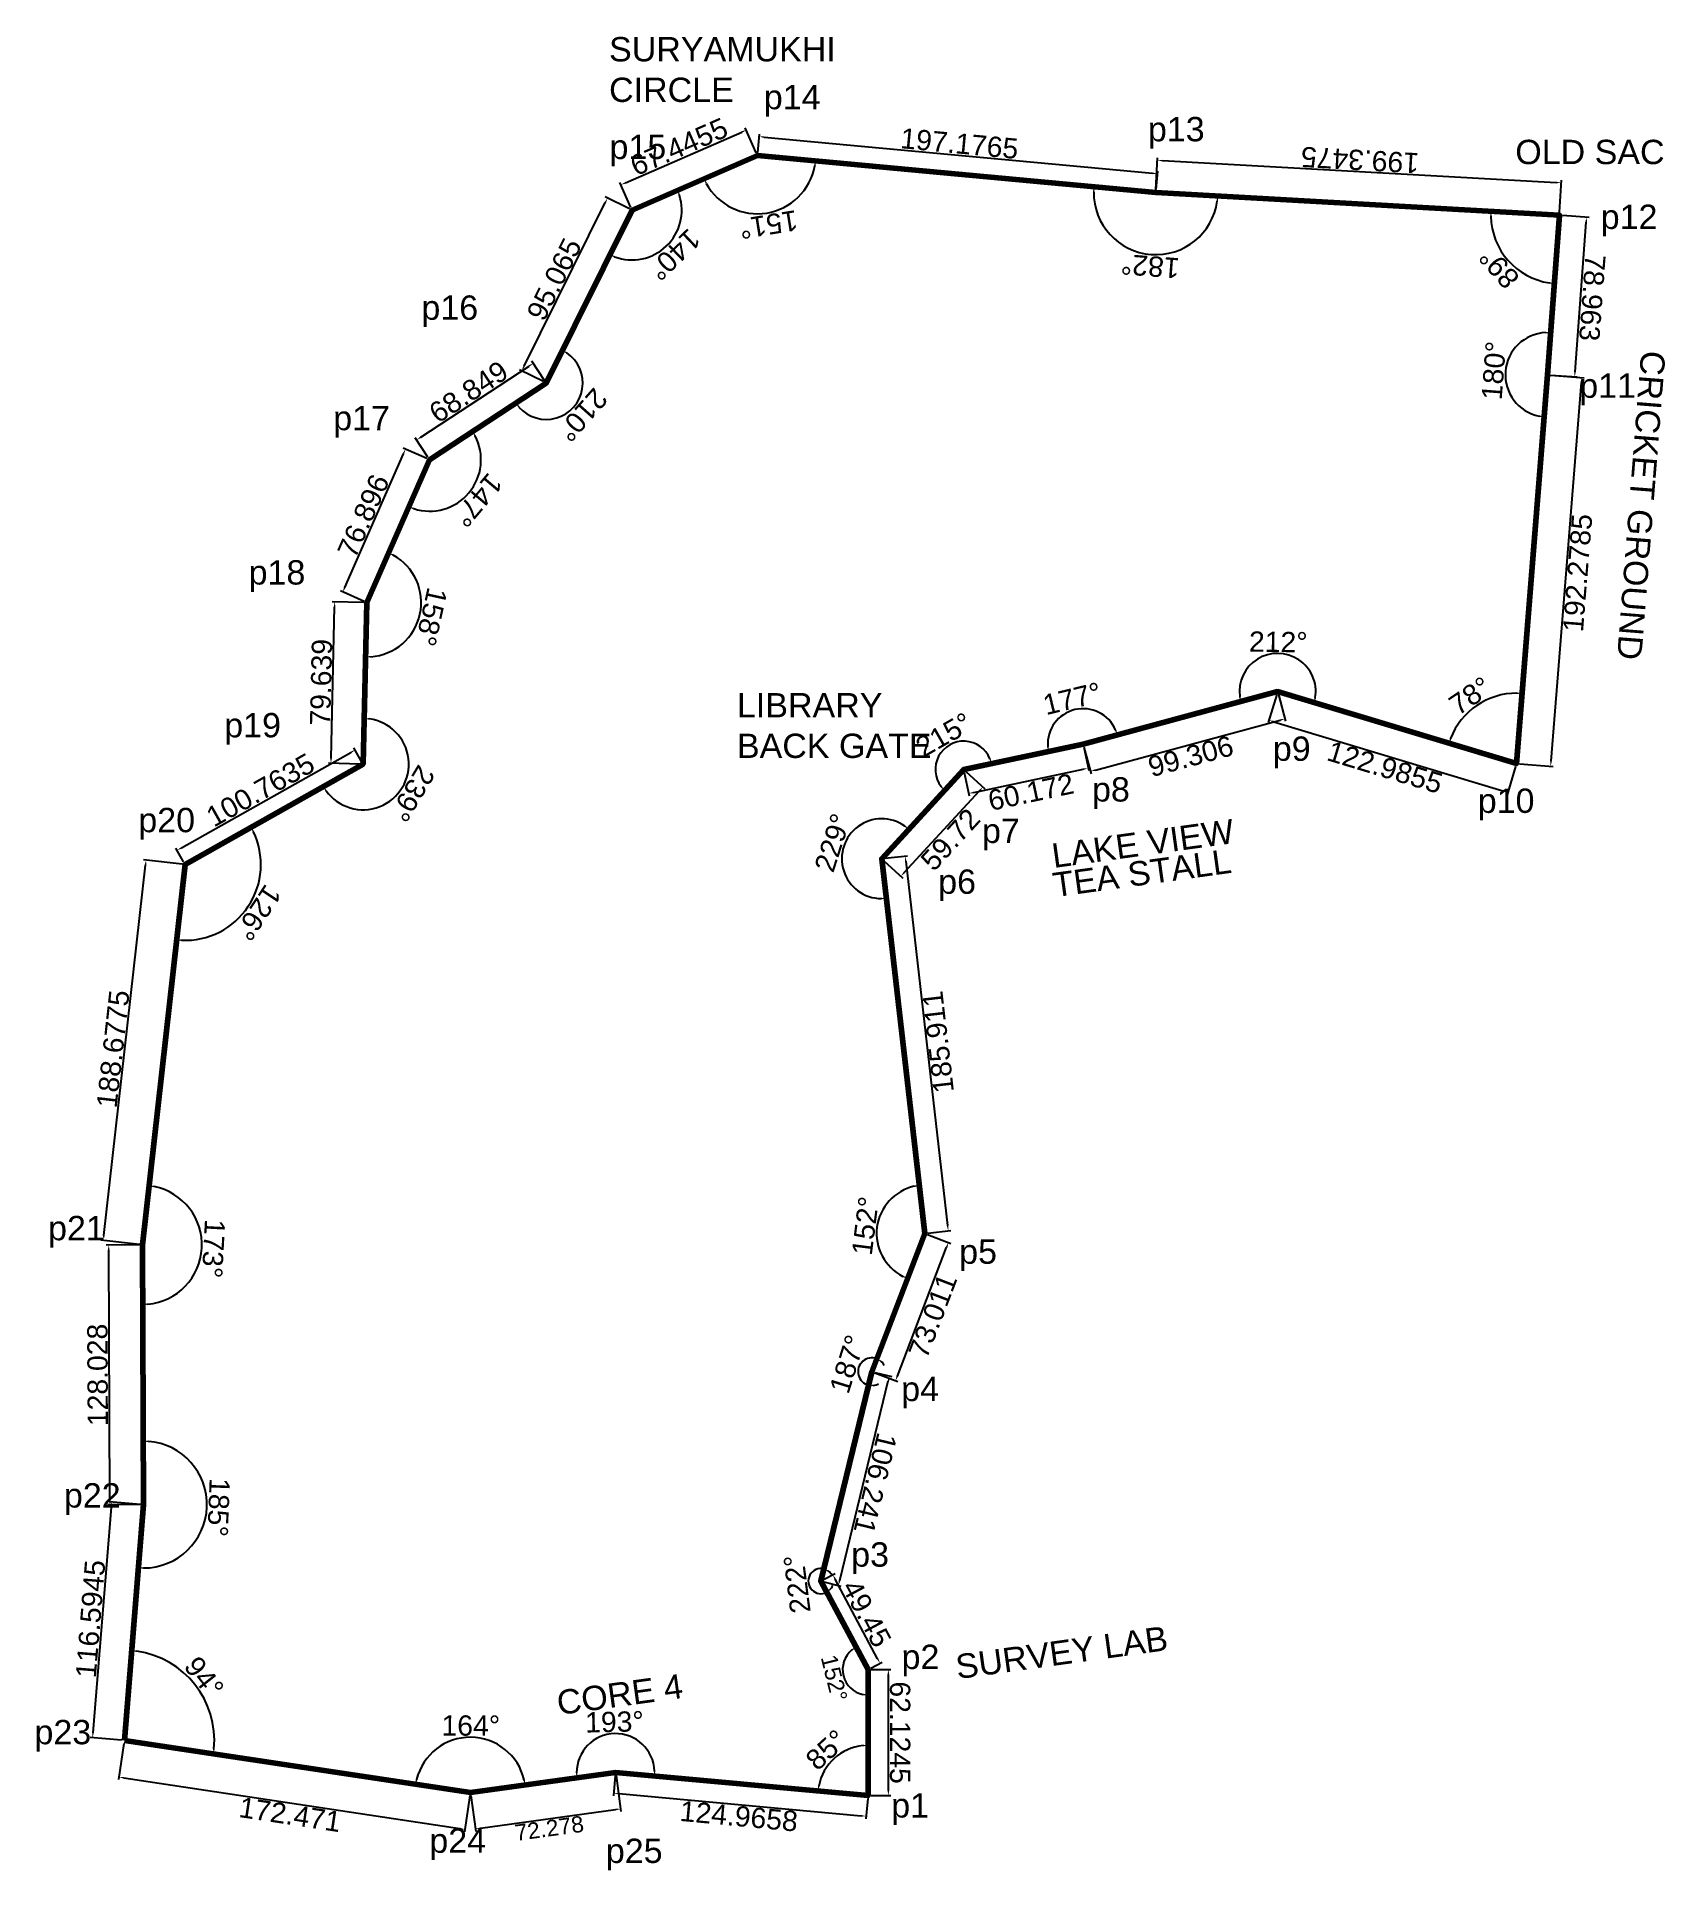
# Model space of a CAD drawing. Header units: millimetres. Extents: x 2844 to 3647, y 220 to 1124.
import ezdxf

# ---------------------------------------------------------------- set-up
doc = ezdxf.new("R2010")
doc.units = ezdxf.units.MM
doc.styles.get("Standard").update_dxf_attribs({"font": 'arial.ttf'})
doc.dimstyles.new('ISO-25', dxfattribs={"dimtxt": 2.5, "dimasz": 2.5, "dimexe": 1.25, "dimexo": 0.625, "dimtad": 1, "dimdec": 4, "dimdsep": 46, "dimtxsty": 'Standard', "dimcen": 2.5, "dimadec": 0, "dimazin": 0, "dimtfac": 1, "dimtdec": 4, "dimtmove": 0, "dimatfit": 3, "dimfxl": 1, "dimarcsym": 0})

msp = doc.modelspace()

# ---------------------------------------------------------------- texts
for s, p in [('p14', (3202.22543, 1087.97999)), ('p13', (3391.55581, 1072.15956)), ('p15', (3126.16417, 1063.42567)), ('p12', (3614.76045, 1028.96002)), ('p16', (3033.42462, 984.18584)), ('p11', (3604.1885, 945.72385)), ('p17', (2989.95687, 929.76122)), ('p18', (2948.24567, 853.68686)), ('p19', (2936.24586, 778.36441)), ('p9', (3453.14581, 766.79326)), ('p8', (3364.01389, 746.7221)), ('p10', (3554.16712, 741.12599)), ('p20', (2893.87591, 731.59992)), ('p7', (3309.76773, 726.30024)), ('p6', (3288.16465, 701.24696)), ('p21', (2849.39054, 530.46558)), ('p5', (3298.51798, 518.87249)), ('p4', (3269.95131, 451.17092)), ('p22', (2857.20014, 398.72423)), ('p3', (3245.29392, 369.57401)), ('p2', (3270.11193, 319.11465)), ('p23', (2842.68672, 282.03808)), ('p1', (3265.02515, 245.91624)), ('p24', (3037.3411, 228.5296)), ('p25', (3124.34994, 223.51317))]:
    msp.add_text(s, height=12).set_placement(p)
for s, rotation, p in [('CRICKET GROUND', 265.48869074, (3634.7794, 969.30496)), ('LAKE VIEW', 7.8581, (3345.09871, 713.94704)), ('TEA STALL', 7.8581, (3345.60413, 699.55229)), ('SURVEY LAB', 7.8581, (3297.72249, 314.15275)), ('CORE 4', 7.8581, (3101.09497, 296.40894))]:
    msp.add_text(s, height=12, rotation=rotation).set_placement(p)
at = {"char_height": 12, "width": 108.8189632, "attachment_point": 1}
for s, insert in [('SURYAMUKHI CIRCLE', (3125.93088, 1123.56618)), ('OLD SAC', (3572.65939, 1072.91862)), ('LIBRARY BACK GATE', (3188.96488, 800.19922))]:
    msp.add_mtext(s, dxfattribs=dict(at, insert=insert))

# ---------------------------------------------------------------- blocks, each defined once
blk = doc.blocks.new('*D5')
at = {"color": 0, "lineweight": -2, "transparency": 16777216}
for p, q in [((3255.11, 318.84), (3264.86, 318.84)), ((3263.61, 259.21), (3263.61, 316.34)), ((3255.11, 256.71), (3264.86, 256.71))]:
    blk.add_line(p, q, dxfattribs=at)
at = {"color": 0, "transparency": 16777216}
for points in [[(3263.2, 316.34), (3264.03, 316.34), (3263.61, 318.84)], [(3263.2, 259.21), (3264.03, 259.21), (3263.61, 256.71)]]:
    blk.add_solid(points, dxfattribs=at)
at = {"layer": 'Defpoints', "color": 0, "transparency": 16777216}
for p in [(3253.61, 318.84), (3263.61, 318.84), (3253.61, 256.71)]:
    blk.add_point(p, dxfattribs=at)
at = {"color": 0, "transparency": 16777216, "insert": (3269.34, 287.78), "char_height": 10, "attachment_point": 5, "rotation": 270}
blk.add_mtext('62.1245', dxfattribs=at)
blk = doc.blocks.new('*D6')
at = {"color": 0, "lineweight": -2, "transparency": 16777216}
blk.add_arc((3253.61, 318.84), 12.54, 129.53871, 258.55829, dxfattribs=at)
at = {"color": 0, "transparency": 16777216}
for points in [[(3245.39, 328.86), (3245.86, 328.16), (3247.7, 329.9)], [(3251.16, 306.96), (3251.08, 306.13), (3253.61, 306.3)]]:
    blk.add_solid(points, dxfattribs=at)
at = {"layer": 'Defpoints', "color": 0, "transparency": 16777216}
for p in [(3230.32, 362.46), (3241.31, 321.29), (3253.61, 318.84), (3253.61, 318.84), (3253.61, 256.71)]:
    blk.add_point(p, dxfattribs=at)
at = {"color": 0, "transparency": 16777216, "insert": (3236.87, 314.65), "char_height": 8, "attachment_point": 5, "rotation": 284.0485}
blk.add_mtext('152°', dxfattribs=at)
blk = doc.blocks.new('*D8')
at = {"color": 0, "lineweight": -2, "transparency": 16777216}
for p, q in [((3231.64, 363.17), (3237.32, 366.2)), ((3258.33, 324.19), (3237.39, 363.41)), ((3254.93, 319.54), (3260.61, 322.58))]:
    blk.add_line(p, q, dxfattribs=at)
at = {"color": 0, "transparency": 16777216}
for points in [[(3237.76, 363.6), (3237.03, 363.21), (3236.22, 365.61)], [(3258.7, 324.39), (3257.96, 324), (3259.51, 321.99)]]:
    blk.add_solid(points, dxfattribs=at)
at = {"layer": 'Defpoints', "color": 0, "transparency": 16777216}
for p in [(3230.32, 362.46), (3236.22, 365.61), (3253.61, 318.84)]:
    blk.add_point(p, dxfattribs=at)
at = {"color": 0, "transparency": 16777216, "insert": (3252.92, 346.5), "char_height": 10, "attachment_point": 5, "rotation": 298.097}
blk.add_mtext('49.45', dxfattribs=at)
blk = doc.blocks.new('*D9')
at = {"color": 0, "lineweight": -2, "transparency": 16777216}
for p, q in [((3239.61, 362.77), (3263.58, 461.13)), ((3256.93, 465.32), (3265.39, 463.26)), ((3231.77, 362.11), (3240.23, 360.04))]:
    blk.add_line(p, q, dxfattribs=at)
at = {"color": 0, "transparency": 16777216}
for points in [[(3263.99, 461.03), (3263.18, 461.23), (3264.17, 463.56)], [(3240.01, 362.67), (3239.2, 362.87), (3239.02, 360.34)]]:
    blk.add_solid(points, dxfattribs=at)
at = {"layer": 'Defpoints', "color": 0, "transparency": 16777216}
for p in [(3255.48, 465.68), (3264.17, 463.56), (3230.32, 362.46)]:
    blk.add_point(p, dxfattribs=at)
at = {"color": 0, "transparency": 16777216, "insert": (3257.16, 410.59), "char_height": 10, "attachment_point": 5, "rotation": 256.302}
blk.add_mtext('106.241', dxfattribs=at)
blk = doc.blocks.new('*D11')
at = {"color": 0, "lineweight": -2, "transparency": 16777216}
for p, q in [((3233.93, 377.28), (3231.49, 367.27)), ((3232.71, 357.98), (3232.65, 358.1))]:
    blk.add_line(p, q, dxfattribs=at)
for start, end in [(76.302, 298.097), (29.75004, 53.02602), (321.37298, 344.64896)]:
    blk.add_arc((3230.32, 362.46), 6.2, start, end, dxfattribs=at)
at = {"color": 0, "transparency": 16777216}
for points in [[(3233.87, 367.03), (3234.22, 367.79), (3231.78, 368.48)], [(3235.42, 358.27), (3234.89, 358.91), (3233.24, 356.99)]]:
    blk.add_solid(points, dxfattribs=at)
at = {"layer": 'Defpoints', "color": 0, "transparency": 16777216}
for p in [(3234.29, 378.74), (3224.94, 365.54), (3230.32, 362.46), (3233.41, 356.66)]:
    blk.add_point(p, dxfattribs=at)
at = {"color": 0, "transparency": 16777216, "insert": (3218.57, 360.98), "char_height": 10, "attachment_point": 5, "rotation": 97.1995}
blk.add_mtext('222°', dxfattribs=at)
blk = doc.blocks.new('*D13')
at = {"color": 0, "lineweight": -2, "transparency": 16777216}
for p, q in [((3282.98, 533.33), (3294.42, 528.95)), ((3268.04, 463.55), (3292.35, 527.06)), ((3256.88, 465.14), (3268.31, 460.77))]:
    blk.add_line(p, q, dxfattribs=at)
at = {"color": 0, "transparency": 16777216}
for points in [[(3292.74, 526.91), (3291.97, 527.21), (3293.25, 529.4)], [(3268.43, 463.4), (3267.65, 463.7), (3267.15, 461.21)]]:
    blk.add_solid(points, dxfattribs=at)
at = {"layer": 'Defpoints', "color": 0, "transparency": 16777216}
for p in [(3281.58, 533.87), (3293.25, 529.4), (3255.48, 465.68)]:
    blk.add_point(p, dxfattribs=at)
at = {"color": 0, "transparency": 16777216, "insert": (3285.55, 493.26), "char_height": 10, "attachment_point": 5, "rotation": 69.053}
blk.add_mtext('73.011', dxfattribs=at)
blk = doc.blocks.new('*D14')
at = {"color": 0, "lineweight": -2, "transparency": 16777216}
for p, q in [((3258.91, 474.66), (3257.47, 470.89)), ((3253.71, 458.45), (3253.56, 457.83))]:
    blk.add_line(p, q, dxfattribs=at)
for start, end in [(69.053, 256.302), (26.8759, 47.96445), (277.39055, 298.4791)]:
    blk.add_arc((3255.48, 465.68), 6.83, start, end, dxfattribs=at)
at = {"color": 0, "transparency": 16777216}
for points in [[(3259.83, 470.4), (3260.27, 471.11), (3257.92, 472.06)], [(3256.33, 458.49), (3256.38, 459.32), (3253.86, 459.04)]]:
    blk.add_solid(points, dxfattribs=at)
at = {"layer": 'Defpoints', "color": 0, "transparency": 16777216}
for p in [(3250.95, 470.8), (3259.45, 476.06), (3255.48, 465.68), (3254.07, 459.91)]:
    blk.add_point(p, dxfattribs=at)
at = {"color": 0, "transparency": 16777216, "insert": (3243.48, 469.42), "char_height": 10, "attachment_point": 5, "rotation": 72.6775}
blk.add_mtext('187°', dxfattribs=at)
blk = doc.blocks.new('*D16')
at = {"color": 0, "lineweight": -2, "transparency": 16777216}
for p, q in [((3261.83, 718.73), (3273.11, 720.03)), ((3272.15, 717.4), (3292.82, 537.68)), ((3283.07, 534.04), (3294.35, 535.33))]:
    blk.add_line(p, q, dxfattribs=at)
at = {"color": 0, "transparency": 16777216}
for points in [[(3272.56, 717.45), (3271.74, 717.35), (3271.86, 719.89)], [(3293.24, 537.72), (3292.41, 537.63), (3293.11, 535.19)]]:
    blk.add_solid(points, dxfattribs=at)
at = {"layer": 'Defpoints', "color": 0, "transparency": 16777216}
for p in [(3260.34, 718.56), (3281.58, 533.87), (3293.11, 535.19)]:
    blk.add_point(p, dxfattribs=at)
at = {"color": 0, "transparency": 16777216, "insert": (3288.18, 628.19), "char_height": 10, "attachment_point": 5, "rotation": 96.561}
blk.add_mtext('185.911', dxfattribs=at)
blk = doc.blocks.new('*D17')
at = {"color": 0, "lineweight": -2, "transparency": 16777216}
blk.add_arc((3281.58, 533.87), 23.77, 102.5889, 243.0251, dxfattribs=at)
at = {"color": 0, "transparency": 16777216}
for points in [[(3276.33, 557.48), (3276.47, 556.66), (3278.86, 557.48)], [(3270.96, 513.06), (3270.62, 512.3), (3273.08, 511.66)]]:
    blk.add_solid(points, dxfattribs=at)
at = {"layer": 'Defpoints', "color": 0, "transparency": 16777216}
for p in [(3260.34, 718.56), (3261.55, 546.68), (3281.58, 533.87), (3281.58, 533.87), (3255.48, 465.68)]:
    blk.add_point(p, dxfattribs=at)
at = {"color": 0, "transparency": 16777216, "insert": (3252.31, 537.56), "char_height": 10, "attachment_point": 5, "rotation": 82.807}
blk.add_mtext('152°', dxfattribs=at)
blk = doc.blocks.new('*D19')
at = {"color": 0, "lineweight": -2, "transparency": 16777216}
for p, q in [((3301.85, 761.51), (3311.11, 753)), ((3271.47, 711.72), (3308.5, 752.01)), ((3261.44, 717.54), (3270.7, 709.03))]:
    blk.add_line(p, q, dxfattribs=at)
at = {"color": 0, "transparency": 16777216}
for points in [[(3308.81, 751.72), (3308.2, 752.29), (3310.19, 753.85)], [(3271.78, 711.44), (3271.17, 712), (3269.78, 709.88)]]:
    blk.add_solid(points, dxfattribs=at)
at = {"layer": 'Defpoints', "color": 0, "transparency": 16777216}
for p in [(3300.75, 762.53), (3310.19, 753.85), (3260.34, 718.56)]:
    blk.add_point(p, dxfattribs=at)
at = {"color": 0, "transparency": 16777216, "insert": (3294.21, 727.98), "char_height": 10, "attachment_point": 5, "rotation": 47.414}
blk.add_mtext('59.72', dxfattribs=at)
blk = doc.blocks.new('*D20')
at = {"color": 0, "lineweight": -2, "transparency": 16777216}
for p, q in [((3272.92, 732.25), (3272.8, 732.12)), ((3262.42, 700.4), (3262.73, 697.78))]:
    blk.add_line(p, q, dxfattribs=at)
blk.add_arc((3260.34, 718.56), 19.67, 54.70231, 269.27269, dxfattribs=at)
at = {"color": 0, "transparency": 16777216}
for points in [[(3271.96, 734.93), (3271.44, 734.29), (3273.64, 733.04)], [(3260.06, 699.31), (3260.11, 698.48), (3262.58, 699.02)]]:
    blk.add_solid(points, dxfattribs=at)
at = {"layer": 'Defpoints', "color": 0, "transparency": 16777216}
for p in [(3249.4, 734.9), (3273.93, 733.36), (3260.34, 718.56), (3262.25, 701.89)]:
    blk.add_point(p, dxfattribs=at)
at = {"color": 0, "transparency": 16777216, "insert": (3236.18, 726.41), "char_height": 10, "attachment_point": 5, "rotation": 71.9875}
blk.add_mtext('229°', dxfattribs=at)
blk = doc.blocks.new('*D22')
at = {"color": 0, "lineweight": -2, "transparency": 16777216}
for p, q in [((3359.92, 773.56), (3362.38, 761.97)), ((3301.06, 761.06), (3303.52, 749.46)), ((3305.71, 751.21), (3359.68, 762.67))]:
    blk.add_line(p, q, dxfattribs=at)
at = {"color": 0, "transparency": 16777216}
for points in [[(3359.76, 762.26), (3359.59, 763.08), (3362.12, 763.19)], [(3305.8, 750.8), (3305.62, 751.61), (3303.26, 750.69)]]:
    blk.add_solid(points, dxfattribs=at)
at = {"layer": 'Defpoints', "color": 0, "transparency": 16777216}
for p in [(3359.61, 775.03), (3300.75, 762.53), (3362.12, 763.19)]:
    blk.add_point(p, dxfattribs=at)
at = {"color": 0, "transparency": 16777216, "insert": (3333.88, 751.33), "char_height": 10, "attachment_point": 5, "rotation": 11.993}
blk.add_mtext('60.172', dxfattribs=at)
blk = doc.blocks.new('*D23')
at = {"color": 0, "lineweight": -2, "transparency": 16777216}
for p, q in [((3315.58, 765.68), (3315.62, 765.69)), ((3291.61, 752.59), (3292.15, 753.17))]:
    blk.add_line(p, q, dxfattribs=at)
blk.add_arc((3300.75, 762.53), 13.96, 22.2687, 217.1383, dxfattribs=at)
at = {"color": 0, "transparency": 16777216}
for points in [[(3314.06, 767.94), (3313.27, 767.7), (3314.4, 765.43)], [(3289.93, 754.38), (3289.31, 753.82), (3291.3, 752.25)]]:
    blk.add_solid(points, dxfattribs=at)
at = {"layer": 'Defpoints', "color": 0, "transparency": 16777216}
for p in [(3302.25, 776.41), (3300.75, 762.53), (3314.11, 765.37), (3290.6, 751.49)]:
    blk.add_point(p, dxfattribs=at)
at = {"color": 0, "transparency": 16777216, "insert": (3290.99, 779.63), "char_height": 10, "attachment_point": 5, "rotation": 29.7035}
blk.add_mtext('215°', dxfattribs=at)
blk = doc.blocks.new('*D25')
at = {"color": 0, "lineweight": -2, "transparency": 16777216}
for p, q in [((3455.87, 799.48), (3459.43, 786.3)), ((3365.65, 762.26), (3456.69, 786.85)), ((3360, 773.58), (3363.56, 760.4))]:
    blk.add_line(p, q, dxfattribs=at)
at = {"color": 0, "transparency": 16777216}
for points in [[(3456.8, 786.45), (3456.58, 787.25), (3459.1, 787.5)], [(3365.76, 761.86), (3365.54, 762.66), (3363.23, 761.61)]]:
    blk.add_solid(points, dxfattribs=at)
at = {"layer": 'Defpoints', "color": 0, "transparency": 16777216}
for p in [(3455.48, 800.93), (3459.1, 787.5), (3359.61, 775.03)]:
    blk.add_point(p, dxfattribs=at)
at = {"color": 0, "transparency": 16777216, "insert": (3412.66, 769.02), "char_height": 10, "attachment_point": 5, "rotation": 15.117}
blk.add_mtext('99.306', dxfattribs=at)
blk = doc.blocks.new('*D26')
at = {"color": 0, "lineweight": -2, "transparency": 16777216}
blk.add_arc((3359.61, 775.03), 17.47, 23.32307, 183.78693, dxfattribs=at)
at = {"color": 0, "transparency": 16777216}
for points in [[(3376.04, 782.09), (3375.26, 781.81), (3376.47, 779.59)], [(3342.59, 773.94), (3341.76, 773.82), (3342.52, 771.4)]]:
    blk.add_solid(points, dxfattribs=at)
at = {"layer": 'Defpoints', "color": 0, "transparency": 16777216}
for p in [(3455.48, 800.93), (3364.4, 791.83), (3359.61, 775.03), (3359.61, 775.03), (3300.75, 762.53)]:
    blk.add_point(p, dxfattribs=at)
at = {"color": 0, "transparency": 16777216, "insert": (3354.19, 797.5), "char_height": 10, "attachment_point": 5, "rotation": 13.555}
blk.add_mtext('177°', dxfattribs=at)
blk = doc.blocks.new('*D28')
at = {"color": 0, "lineweight": -2, "transparency": 16777216}
for p, q in [((3455.04, 799.49), (3450.86, 785.61)), ((3453.61, 786.09), (3566.57, 752.02)), ((3572.79, 763.98), (3568.6, 750.1))]:
    blk.add_line(p, q, dxfattribs=at)
at = {"color": 0, "transparency": 16777216}
for points in [[(3453.49, 785.69), (3453.73, 786.49), (3451.22, 786.81)], [(3566.45, 751.62), (3566.69, 752.41), (3568.96, 751.29)]]:
    blk.add_solid(points, dxfattribs=at)
at = {"layer": 'Defpoints', "color": 0, "transparency": 16777216}
for p in [(3455.48, 800.93), (3573.22, 765.41), (3568.96, 751.29)]:
    blk.add_point(p, dxfattribs=at)
at = {"color": 0, "transparency": 16777216, "insert": (3508.43, 763.56), "char_height": 10, "attachment_point": 5, "rotation": 343.215}
blk.add_mtext('122.9855', dxfattribs=at)
blk = doc.blocks.new('*D29')
at = {"color": 0, "lineweight": -2, "transparency": 16777216}
for p, q in [((3417.65, 790.71), (3438.5, 796.34)), ((3476.73, 794.52), (3472.31, 795.85))]:
    blk.add_line(p, q, dxfattribs=at)
blk.add_arc((3455.48, 800.93), 18.84, 350.8252, 187.5068, dxfattribs=at)
at = {"color": 0, "transparency": 16777216}
for points in [[(3437.21, 798.55), (3436.39, 798.39), (3437.29, 796.02)], [(3474.48, 797.83), (3473.66, 798.02), (3473.51, 795.49)]]:
    blk.add_solid(points, dxfattribs=at)
at = {"layer": 'Defpoints', "color": 0, "transparency": 16777216}
for p in [(3466.59, 816.14), (3455.48, 800.93), (3416.21, 790.32), (3478.16, 794.09)]:
    blk.add_point(p, dxfattribs=at)
at = {"color": 0, "transparency": 16777216, "insert": (3455.83, 825.41), "char_height": 10, "attachment_point": 5, "rotation": 359.166}
blk.add_mtext('212°', dxfattribs=at)
blk = doc.blocks.new('*D31')
at = {"color": 0, "lineweight": -2, "transparency": 16777216}
for p, q in [((3590.05, 956.96), (3606.63, 955.63)), ((3605.19, 953.24), (3590.25, 766.56)), ((3574.72, 765.29), (3591.3, 763.97))]:
    blk.add_line(p, q, dxfattribs=at)
at = {"color": 0, "transparency": 16777216}
for points in [[(3604.77, 953.27), (3605.6, 953.21), (3605.39, 955.73)], [(3589.84, 766.59), (3590.67, 766.53), (3590.05, 764.07)]]:
    blk.add_solid(points, dxfattribs=at)
at = {"layer": 'Defpoints', "color": 0, "transparency": 16777216}
for p in [(3588.56, 957.08), (3573.22, 765.41), (3590.05, 764.07)]:
    blk.add_point(p, dxfattribs=at)
at = {"color": 0, "transparency": 16777216, "insert": (3603.43, 859.44), "char_height": 10, "attachment_point": 5, "rotation": 85.425}
blk.add_mtext('192.2785', dxfattribs=at)
blk = doc.blocks.new('*D32')
at = {"color": 0, "lineweight": -2, "transparency": 16777216}
blk.add_arc((3573.22, 765.41), 34.71, 89.55225, 159.08775, dxfattribs=at)
at = {"color": 0, "transparency": 16777216}
for points in [[(3573.51, 800.54), (3573.47, 799.71), (3575.99, 800.02)], [(3541.19, 777.67), (3540.4, 777.94), (3539.99, 775.44)]]:
    blk.add_solid(points, dxfattribs=at)
at = {"layer": 'Defpoints', "color": 0, "transparency": 16777216}
for p in [(3588.56, 957.08), (3455.48, 800.93), (3560.58, 797.74), (3573.22, 765.41), (3573.22, 765.41)]:
    blk.add_point(p, dxfattribs=at)
at = {"color": 0, "transparency": 16777216, "insert": (3550.42, 798.82), "char_height": 10, "attachment_point": 5, "rotation": 34.32}
blk.add_mtext('78°', dxfattribs=at)
blk = doc.blocks.new('*D34')
at = {"color": 0, "lineweight": -2, "transparency": 16777216}
for p, q in [((3595.95, 1035.71), (3609.05, 1034.73)), ((3602.1, 958.57), (3607.62, 1032.33)), ((3590.05, 956.97), (3603.16, 955.99))]:
    blk.add_line(p, q, dxfattribs=at)
at = {"color": 0, "transparency": 16777216}
for points in [[(3608.03, 1032.3), (3607.2, 1032.36), (3607.8, 1034.82)], [(3602.51, 958.54), (3601.68, 958.61), (3601.91, 956.08)]]:
    blk.add_solid(points, dxfattribs=at)
at = {"layer": 'Defpoints', "color": 0, "transparency": 16777216}
for p in [(3594.45, 1035.82), (3607.8, 1034.82), (3588.56, 957.08)]:
    blk.add_point(p, dxfattribs=at)
at = {"color": 0, "transparency": 16777216, "insert": (3610.58, 995.02), "char_height": 10, "attachment_point": 5, "rotation": 265.721}
blk.add_mtext('78.963', dxfattribs=at)
blk = doc.blocks.new('*D36')
at = {"color": 0, "lineweight": -2, "transparency": 16777216}
for p, q in [((3395.49, 1048.38), (3396.36, 1064.03)), ((3398.79, 1062.65), (3592.84, 1051.87)), ((3594.53, 1037.32), (3595.4, 1052.98))]:
    blk.add_line(p, q, dxfattribs=at)
at = {"color": 0, "transparency": 16777216}
for points in [[(3398.77, 1062.23), (3398.81, 1063.06), (3396.29, 1062.78)], [(3592.81, 1051.45), (3592.86, 1052.28), (3595.33, 1051.73)]]:
    blk.add_solid(points, dxfattribs=at)
at = {"layer": 'Defpoints', "color": 0, "transparency": 16777216}
for p in [(3595.33, 1051.73), (3395.41, 1046.88), (3594.45, 1035.82)]:
    blk.add_point(p, dxfattribs=at)
at = {"color": 0, "transparency": 16777216, "insert": (3496.13, 1062.98), "char_height": 10, "attachment_point": 5, "rotation": 176.821}
blk.add_mtext('199.3475', dxfattribs=at)
blk = doc.blocks.new('*D37')
at = {"color": 0, "lineweight": -2, "transparency": 16777216}
blk.add_arc((3588.56, 957.08), 20.8, 92.61234, 258.53366, dxfattribs=at)
at = {"color": 0, "transparency": 16777216}
for points in [[(3587.62, 978.27), (3587.6, 977.44), (3590.11, 977.82)], [(3584.48, 937.11), (3584.37, 936.28), (3586.9, 936.35)]]:
    blk.add_solid(points, dxfattribs=at)
at = {"layer": 'Defpoints', "color": 0, "transparency": 16777216}
for p in [(3594.45, 1035.82), (3571.39, 968.82), (3588.56, 957.08), (3588.56, 957.08), (3573.22, 765.41)]:
    blk.add_point(p, dxfattribs=at)
at = {"color": 0, "transparency": 16777216, "insert": (3562.11, 959.13), "char_height": 10, "attachment_point": 5, "rotation": 85.573}
blk.add_mtext('180°', dxfattribs=at)
blk = doc.blocks.new('*D38')
at = {"color": 0, "lineweight": -2, "transparency": 16777216}
blk.add_arc((3594.45, 1035.82), 33.81, 181.05866, 261.48334, dxfattribs=at)
at = {"color": 0, "transparency": 16777216}
for points in [[(3560.23, 1035.21), (3561.06, 1035.19), (3560.69, 1037.7)], [(3589.49, 1002.8), (3589.4, 1001.97), (3591.93, 1002.11)]]:
    blk.add_solid(points, dxfattribs=at)
at = {"layer": 'Defpoints', "color": 0, "transparency": 16777216}
for p in [(3395.41, 1046.88), (3594.45, 1035.82), (3594.45, 1035.82), (3564.18, 1020.76), (3588.56, 957.08)]:
    blk.add_point(p, dxfattribs=at)
at = {"color": 0, "transparency": 16777216, "insert": (3564.73, 1009.74), "char_height": 10, "attachment_point": 5, "rotation": 131.271}
blk.add_mtext('89°', dxfattribs=at)
blk = doc.blocks.new('*D40')
at = {"color": 0, "lineweight": -2, "transparency": 16777216}
for p, q in [((3199.22, 1066.67), (3200.07, 1075.71)), ((3202.44, 1074.24), (3393.79, 1056.4)), ((3395.55, 1048.37), (3396.39, 1057.42))]:
    blk.add_line(p, q, dxfattribs=at)
at = {"color": 0, "transparency": 16777216}
for points in [[(3202.48, 1074.65), (3202.4, 1073.82), (3199.95, 1074.47)], [(3393.82, 1056.82), (3393.75, 1055.99), (3396.28, 1056.17)]]:
    blk.add_solid(points, dxfattribs=at)
at = {"layer": 'Defpoints', "color": 0, "transparency": 16777216}
for p in [(3199.08, 1065.17), (3396.28, 1056.17), (3395.41, 1046.88)]:
    blk.add_point(p, dxfattribs=at)
at = {"color": 0, "transparency": 16777216, "insert": (3298.64, 1071.03), "char_height": 10, "attachment_point": 5, "rotation": 354.676}
blk.add_mtext('197.1765', dxfattribs=at)
blk = doc.blocks.new('*D41')
at = {"color": 0, "lineweight": -2, "transparency": 16777216}
for p, q in [((3373.48, 1048.92), (3363.71, 1049.83)), ((3411.63, 1045.98), (3427.2, 1045.11))]:
    blk.add_line(p, q, dxfattribs=at)
blk.add_arc((3395.41, 1046.88), 30.59, 179.36013, 352.13687, dxfattribs=at)
at = {"color": 0, "transparency": 16777216}
for points in [[(3364.41, 1047.24), (3365.24, 1047.2), (3364.95, 1049.72)], [(3425.3, 1042.73), (3426.12, 1042.65), (3425.95, 1045.18)]]:
    blk.add_solid(points, dxfattribs=at)
at = {"layer": 'Defpoints', "color": 0, "transparency": 16777216}
for p in [(3374.98, 1048.78), (3395.41, 1046.88), (3410.13, 1046.06), (3378.04, 1021.7)]:
    blk.add_point(p, dxfattribs=at)
at = {"color": 0, "transparency": 16777216, "insert": (3392.72, 1010.66), "char_height": 10, "attachment_point": 5, "rotation": 175.7485}
blk.add_mtext('182°', dxfattribs=at)
blk = doc.blocks.new('*D43')
at = {"color": 0, "lineweight": -2, "transparency": 16777216}
for p, q in [((3134.08, 1051.73), (3191.31, 1076.73)), ((3198.48, 1066.55), (3193.1, 1078.87)), ((3136.68, 1039.55), (3131.29, 1051.88))]:
    blk.add_line(p, q, dxfattribs=at)
at = {"color": 0, "transparency": 16777216}
for points in [[(3191.14, 1077.11), (3191.48, 1076.34), (3193.6, 1077.73)], [(3133.92, 1052.11), (3134.25, 1051.35), (3131.79, 1050.73)]]:
    blk.add_solid(points, dxfattribs=at)
at = {"layer": 'Defpoints', "color": 0, "transparency": 16777216}
for p in [(3193.6, 1077.73), (3199.08, 1065.17), (3137.28, 1038.18)]:
    blk.add_point(p, dxfattribs=at)
at = {"color": 0, "transparency": 16777216, "insert": (3160.4, 1069.48), "char_height": 10, "attachment_point": 5, "rotation": 23.594}
blk.add_mtext('67.4455', dxfattribs=at)
blk = doc.blocks.new('*D44')
at = {"color": 0, "lineweight": -2, "transparency": 16777216}
blk.add_arc((3199.08, 1065.17), 28.72, 208.58351, 349.68649, dxfattribs=at)
at = {"color": 0, "transparency": 16777216}
for points in [[(3226.92, 1060.09), (3227.75, 1059.98), (3227.68, 1062.51)], [(3173.49, 1051.25), (3174.24, 1051.62), (3172.77, 1053.68)]]:
    blk.add_solid(points, dxfattribs=at)
at = {"layer": 'Defpoints', "color": 0, "transparency": 16777216}
for p in [(3199.08, 1065.17), (3199.08, 1065.17), (3395.41, 1046.88), (3137.28, 1038.18), (3191.15, 1037.58)]:
    blk.add_point(p, dxfattribs=at)
at = {"color": 0, "transparency": 16777216, "insert": (3204.55, 1031.16), "char_height": 10, "attachment_point": 5, "rotation": 189.135}
blk.add_mtext('151°', dxfattribs=at)
blk = doc.blocks.new('*D46')
at = {"color": 0, "lineweight": -2, "transparency": 16777216}
for p, q in [((3084.01, 961.28), (3124.07, 1041.95)), ((3135.93, 1038.85), (3124.06, 1044.74)), ((3093.65, 953.7), (3081.78, 959.59))]:
    blk.add_line(p, q, dxfattribs=at)
at = {"color": 0, "transparency": 16777216}
for points in [[(3123.69, 1042.13), (3124.44, 1041.76), (3125.18, 1044.19)], [(3083.64, 961.46), (3084.38, 961.09), (3082.9, 959.04)]]:
    blk.add_solid(points, dxfattribs=at)
at = {"layer": 'Defpoints', "color": 0, "transparency": 16777216}
for p in [(3125.18, 1044.19), (3137.28, 1038.18), (3095, 953.03)]:
    blk.add_point(p, dxfattribs=at)
at = {"color": 0, "transparency": 16777216, "insert": (3098.91, 1004.16), "char_height": 10, "attachment_point": 5, "rotation": 63.594}
blk.add_mtext('95.065', dxfattribs=at)
blk = doc.blocks.new('*D47')
at = {"color": 0, "lineweight": -2, "transparency": 16777216}
blk.add_arc((3137.28, 1038.18), 24.47, 249.45007, 17.73793, dxfattribs=at)
at = {"color": 0, "transparency": 16777216}
for points in [[(3160.19, 1045.49), (3160.97, 1045.78), (3159.7, 1047.97)], [(3128.52, 1014.88), (3128.85, 1015.65), (3126.39, 1016.26)]]:
    blk.add_solid(points, dxfattribs=at)
at = {"layer": 'Defpoints', "color": 0, "transparency": 16777216}
for p in [(3199.08, 1065.17), (3137.28, 1038.18), (3137.28, 1038.18), (3145.75, 1015.22), (3095, 953.03)]:
    blk.add_point(p, dxfattribs=at)
at = {"color": 0, "transparency": 16777216, "insert": (3158.1, 1016.31), "char_height": 10, "attachment_point": 5, "rotation": 223.594}
blk.add_mtext('140°', dxfattribs=at)
blk = doc.blocks.new('*D49')
at = {"color": 0, "lineweight": -2, "transparency": 16777216}
for p, q in [((3033.15, 926.34), (3086.5, 961.41)), ((3094.17, 954.29), (3087.9, 963.82)), ((3036.64, 916.47), (3030.37, 926.01))]:
    blk.add_line(p, q, dxfattribs=at)
at = {"color": 0, "transparency": 16777216}
for points in [[(3086.27, 961.75), (3086.73, 961.06), (3088.59, 962.78)], [(3032.92, 926.68), (3033.38, 925.99), (3031.06, 924.96)]]:
    blk.add_solid(points, dxfattribs=at)
at = {"layer": 'Defpoints', "color": 0, "transparency": 16777216}
for p in [(3088.59, 962.78), (3095, 953.03), (3037.46, 915.22)]:
    blk.add_point(p, dxfattribs=at)
at = {"color": 0, "transparency": 16777216, "insert": (3056.68, 948.66), "char_height": 10, "attachment_point": 5, "rotation": 33.317}
blk.add_mtext('68.849', dxfattribs=at)
blk = doc.blocks.new('*D50')
at = {"color": 0, "lineweight": -2, "transparency": 16777216}
for p, q in [((3099.79, 962.68), (3103.54, 970.23)), ((3084.45, 946.1), (3078.95, 942.48))]:
    blk.add_line(p, q, dxfattribs=at)
blk.add_arc((3095, 953.03), 17.95, 221.30197, 55.60903, dxfattribs=at)
at = {"color": 0, "transparency": 16777216}
for points in [[(3104.93, 967.49), (3105.35, 968.21), (3102.98, 969.11)], [(3081.18, 940.93), (3081.84, 941.43), (3080, 943.17)]]:
    blk.add_solid(points, dxfattribs=at)
at = {"layer": 'Defpoints', "color": 0, "transparency": 16777216}
for p in [(3099.12, 961.34), (3095, 953.03), (3085.71, 946.93), (3099.16, 935.57)]:
    blk.add_point(p, dxfattribs=at)
at = {"color": 0, "transparency": 16777216, "insert": (3112.72, 937.32), "char_height": 10, "attachment_point": 5, "rotation": 228.4555}
blk.add_mtext('210°', dxfattribs=at)
blk = doc.blocks.new('*D52')
at = {"color": 0, "lineweight": -2, "transparency": 16777216}
for p, q in [((2995.67, 852.31), (3024.55, 918.15)), ((3036.09, 915.82), (3024.41, 920.94)), ((3005.2, 845.4), (2993.52, 850.52))]:
    blk.add_line(p, q, dxfattribs=at)
at = {"color": 0, "transparency": 16777216}
for points in [[(3024.16, 918.32), (3024.93, 917.98), (3025.55, 920.44)], [(2995.29, 852.48), (2996.05, 852.14), (2994.66, 850.02)]]:
    blk.add_solid(points, dxfattribs=at)
at = {"layer": 'Defpoints', "color": 0, "transparency": 16777216}
for p in [(3025.55, 920.44), (3037.46, 915.22), (3006.58, 844.8)]:
    blk.add_point(p, dxfattribs=at)
at = {"color": 0, "transparency": 16777216, "insert": (3004.86, 887.53), "char_height": 10, "attachment_point": 5, "rotation": 66.317}
blk.add_mtext('76.896', dxfattribs=at)
blk = doc.blocks.new('*D53')
at = {"color": 0, "lineweight": -2, "transparency": 16777216}
blk.add_arc((3037.46, 915.22), 25.35, 251.97018, 27.66382, dxfattribs=at)
at = {"color": 0, "transparency": 16777216}
for points in [[(3059.56, 926.77), (3060.27, 927.2), (3058.65, 929.14)], [(3029.47, 890.72), (3029.77, 891.5), (3027.28, 892)]]:
    blk.add_solid(points, dxfattribs=at)
at = {"layer": 'Defpoints', "color": 0, "transparency": 16777216}
for p in [(3095, 953.03), (3037.46, 915.22), (3037.46, 915.22), (3048.3, 892.3), (3006.58, 844.8)]:
    blk.add_point(p, dxfattribs=at)
at = {"color": 0, "transparency": 16777216, "insert": (3061.14, 895.22), "char_height": 10, "attachment_point": 5, "rotation": 229.817}
blk.add_mtext('147°', dxfattribs=at)
blk = doc.blocks.new('*D54')
at = {"color": 0, "lineweight": -2, "transparency": 16777216}
blk.add_arc((3006.58, 844.8), 26.74, 274.00731, 60.95859, dxfattribs=at)
at = {"color": 0, "transparency": 16777216}
for points in [[(3019.37, 867.8), (3019.74, 868.55), (3017.32, 869.28)], [(3008.46, 817.7), (3008.44, 818.54), (3005.95, 818.06)]]:
    blk.add_solid(points, dxfattribs=at)
at = {"layer": 'Defpoints', "color": 0, "transparency": 16777216}
for p in [(3037.46, 915.22), (3006.58, 844.8), (3006.58, 844.8), (3027.42, 828.04), (3004.7, 765.18)]:
    blk.add_point(p, dxfattribs=at)
at = {"color": 0, "transparency": 16777216, "insert": (3038.28, 837.76), "char_height": 10, "attachment_point": 5, "rotation": 257.48295}
blk.add_mtext('158°', dxfattribs=at)
blk = doc.blocks.new('*D56')
at = {"color": 0, "lineweight": -2, "transparency": 16777216}
for p, q in [((2988.88, 768.05), (2990.64, 842.67)), ((3005.08, 844.83), (2989.45, 845.2)), ((3003.2, 765.21), (2987.57, 765.58))]:
    blk.add_line(p, q, dxfattribs=at)
at = {"color": 0, "transparency": 16777216}
for points in [[(2990.22, 842.68), (2991.05, 842.66), (2990.69, 845.17)], [(2988.46, 768.06), (2989.29, 768.04), (2988.82, 765.55)]]:
    blk.add_solid(points, dxfattribs=at)
at = {"layer": 'Defpoints', "color": 0, "transparency": 16777216}
for p in [(2990.69, 845.17), (3006.58, 844.8), (3004.7, 765.18)]:
    blk.add_point(p, dxfattribs=at)
at = {"color": 0, "transparency": 16777216, "insert": (2984.02, 805.5), "char_height": 10, "attachment_point": 5, "rotation": 88.6489}
blk.add_mtext('79.639', dxfattribs=at)
blk = doc.blocks.new('*D58')
at = {"color": 0, "lineweight": -2, "transparency": 16777216}
for p, q in [((2915.17, 723.9), (2998.59, 770.92)), ((3003.96, 766.49), (3000.16, 773.24)), ((2916.18, 717.01), (2912.38, 723.76))]:
    blk.add_line(p, q, dxfattribs=at)
at = {"color": 0, "transparency": 16777216}
for points in [[(2998.39, 771.28), (2998.8, 770.56), (3000.77, 772.15)], [(2914.97, 724.26), (2915.37, 723.53), (2912.99, 722.67)]]:
    blk.add_solid(points, dxfattribs=at)
at = {"layer": 'Defpoints', "color": 0, "transparency": 16777216}
for p in [(3000.77, 772.15), (3004.7, 765.18), (2916.92, 715.7)]:
    blk.add_point(p, dxfattribs=at)
at = {"color": 0, "transparency": 16777216, "insert": (2954.07, 752.4), "char_height": 10, "attachment_point": 5, "rotation": 29.4086}
blk.add_mtext('100.7635', dxfattribs=at)
blk = doc.blocks.new('*D59')
at = {"color": 0, "lineweight": -2, "transparency": 16777216}
for p, q in [((3005.2, 786.46), (3005.26, 788.92)), ((2988.18, 755.87), (2984.01, 753.52))]:
    blk.add_line(p, q, dxfattribs=at)
blk.add_arc((3004.7, 765.18), 22.49, 215.77953, 82.27797, dxfattribs=at)
at = {"color": 0, "transparency": 16777216}
for points in [[(3007.69, 787.05), (3007.76, 787.88), (3005.23, 787.67)], [(2986.1, 751.8), (2986.8, 752.25), (2985.1, 754.13)]]:
    blk.add_solid(points, dxfattribs=at)
at = {"layer": 'Defpoints', "color": 0, "transparency": 16777216}
for p in [(3005.17, 784.96), (3004.7, 765.18), (2989.49, 756.61), (3012.08, 743.93)]:
    blk.add_point(p, dxfattribs=at)
at = {"color": 0, "transparency": 16777216, "insert": (3028.9, 750.65), "char_height": 10, "attachment_point": 5, "rotation": 239.02875}
blk.add_mtext('239°', dxfattribs=at)
blk = doc.blocks.new('*D61')
at = {"color": 0, "lineweight": -2, "transparency": 16777216}
for p, q in [((2876.92, 532.84), (2897.41, 715.37)), ((2915.43, 715.87), (2896.44, 718)), ((2894.38, 528.37), (2875.4, 530.5))]:
    blk.add_line(p, q, dxfattribs=at)
at = {"color": 0, "transparency": 16777216}
for points in [[(2896.99, 715.42), (2897.82, 715.33), (2897.69, 717.86)], [(2876.5, 532.89), (2877.33, 532.8), (2876.64, 530.36)]]:
    blk.add_solid(points, dxfattribs=at)
at = {"layer": 'Defpoints', "color": 0, "transparency": 16777216}
for p in [(2897.69, 717.86), (2916.92, 715.7), (2895.87, 528.2)]:
    blk.add_point(p, dxfattribs=at)
at = {"color": 0, "transparency": 16777216, "insert": (2881.47, 624.75), "char_height": 10, "attachment_point": 5, "rotation": 83.5946}
blk.add_mtext('188.6775', dxfattribs=at)
blk = doc.blocks.new('*D62')
at = {"color": 0, "lineweight": -2, "transparency": 16777216}
blk.add_arc((2916.92, 715.7), 37.38, 267.42776, 25.57544, dxfattribs=at)
at = {"color": 0, "transparency": 16777216}
for points in [[(2950.26, 731.64), (2951, 732.03), (2949.48, 734.05)], [(2915.21, 677.95), (2915.28, 678.78), (2912.75, 678.56)]]:
    blk.add_solid(points, dxfattribs=at)
at = {"layer": 'Defpoints', "color": 0, "transparency": 16777216}
for p in [(3004.7, 765.18), (2916.92, 715.7), (2916.92, 715.7), (2938.64, 685.28), (2895.87, 528.2)]:
    blk.add_point(p, dxfattribs=at)
at = {"color": 0, "transparency": 16777216, "insert": (2952.87, 691.91), "char_height": 10, "attachment_point": 5, "rotation": 236.5016}
blk.add_mtext('126°', dxfattribs=at)
blk = doc.blocks.new('*D64')
at = {"color": 0, "lineweight": -2, "transparency": 16777216}
for p, q in [((2894.37, 528.19), (2878.03, 528.12)), ((2879.87, 402.59), (2879.29, 525.62)), ((2894.98, 400.17), (2878.64, 400.09))]:
    blk.add_line(p, q, dxfattribs=at)
at = {"color": 0, "transparency": 16777216}
for points in [[(2878.87, 525.62), (2879.71, 525.62), (2879.28, 528.12)], [(2879.46, 402.59), (2880.29, 402.6), (2879.89, 400.09)]]:
    blk.add_solid(points, dxfattribs=at)
at = {"layer": 'Defpoints', "color": 0, "transparency": 16777216}
for p in [(2879.28, 528.12), (2895.87, 528.2), (2896.48, 400.17)]:
    blk.add_point(p, dxfattribs=at)
at = {"color": 0, "transparency": 16777216, "insert": (2873.85, 464.08), "char_height": 10, "attachment_point": 5, "rotation": 90.2726}
blk.add_mtext('128.028', dxfattribs=at)
blk = doc.blocks.new('*D65')
at = {"color": 0, "lineweight": -2, "transparency": 16777216}
blk.add_arc((2895.87, 528.2), 29.35, 275.15504, 78.71216, dxfattribs=at)
at = {"color": 0, "transparency": 16777216}
for points in [[(2901.55, 556.57), (2901.68, 557.39), (2899.14, 557.36)], [(2898.53, 498.56), (2898.49, 499.39), (2896.01, 498.85)]]:
    blk.add_solid(points, dxfattribs=at)
at = {"layer": 'Defpoints', "color": 0, "transparency": 16777216}
for p in [(2916.92, 715.7), (2895.87, 528.2), (2895.87, 528.2), (2920.77, 512.67), (2896.48, 400.17)]:
    blk.add_point(p, dxfattribs=at)
at = {"color": 0, "transparency": 16777216, "insert": (2930.9, 526.32), "char_height": 10, "attachment_point": 5, "rotation": 266.9336}
blk.add_mtext('173°', dxfattribs=at)
blk = doc.blocks.new('*D67')
at = {"color": 0, "lineweight": -2, "transparency": 16777216}
for p, q in [((2871.54, 287.73), (2880.59, 398.96)), ((2894.99, 400.3), (2879.55, 401.55)), ((2885.53, 284.08), (2870.09, 285.34))]:
    blk.add_line(p, q, dxfattribs=at)
at = {"color": 0, "transparency": 16777216}
for points in [[(2880.17, 398.99), (2881, 398.92), (2880.79, 401.45)], [(2871.12, 287.77), (2871.95, 287.7), (2871.34, 285.24)]]:
    blk.add_solid(points, dxfattribs=at)
at = {"layer": 'Defpoints', "color": 0, "transparency": 16777216}
for p in [(2880.79, 401.45), (2896.48, 400.17), (2887.02, 283.96)]:
    blk.add_point(p, dxfattribs=at)
at = {"color": 0, "transparency": 16777216, "insert": (2870.35, 343.81), "char_height": 10, "attachment_point": 5, "rotation": 85.3481}
blk.add_mtext('116.5945', dxfattribs=at)
blk = doc.blocks.new('*D68')
at = {"color": 0, "lineweight": -2, "transparency": 16777216}
for p, q in [((2896.39, 420.1), (2896.33, 432.66)), ((2894.31, 373.56), (2893.85, 367.8))]:
    blk.add_line(p, q, dxfattribs=at)
blk.add_arc((2896.48, 400.17), 31.24, 269.93508, 85.68562, dxfattribs=at)
at = {"color": 0, "transparency": 16777216}
for points in [[(2898.82, 430.9), (2898.84, 431.74), (2896.33, 431.41)], [(2896.43, 368.52), (2896.46, 369.35), (2893.95, 369.04)]]:
    blk.add_solid(points, dxfattribs=at)
at = {"layer": 'Defpoints', "color": 0, "transparency": 16777216}
for p in [(2896.39, 418.6), (2896.48, 400.17), (2922.67, 383.16), (2894.44, 375.05)]:
    blk.add_point(p, dxfattribs=at)
at = {"color": 0, "transparency": 16777216, "insert": (2933.42, 398.76), "char_height": 10, "attachment_point": 5, "rotation": 267.81035}
blk.add_mtext('185°', dxfattribs=at)
blk = doc.blocks.new('*D70')
at = {"color": 0, "lineweight": -2, "transparency": 16777216}
for p, q in [((2886.8, 282.48), (2884.1, 264.63)), ((2886.76, 265.49), (3052.35, 240.47)), ((3057.34, 256.71), (3054.64, 238.86))]:
    blk.add_line(p, q, dxfattribs=at)
at = {"color": 0, "transparency": 16777216}
for points in [[(2886.7, 265.08), (2886.82, 265.9), (2884.29, 265.87)], [(3052.29, 240.06), (3052.42, 240.88), (3054.83, 240.1)]]:
    blk.add_solid(points, dxfattribs=at)
at = {"layer": 'Defpoints', "color": 0, "transparency": 16777216}
for p in [(2887.02, 283.96), (3057.56, 258.2), (3054.83, 240.1)]:
    blk.add_point(p, dxfattribs=at)
at = {"color": 0, "transparency": 16777216, "insert": (2968.71, 247.4), "char_height": 10, "attachment_point": 5, "rotation": 351.4081}
blk.add_mtext('172.471', dxfattribs=at)
blk = doc.blocks.new('*D72')
at = {"color": 0, "lineweight": -2, "transparency": 16777216}
for p, q in [((3129.36, 266.59), (3131.8, 248.94)), ((3057.76, 256.71), (3060.2, 239.06)), ((3062.51, 240.64), (3129.15, 249.84))]:
    blk.add_line(p, q, dxfattribs=at)
at = {"color": 0, "transparency": 16777216}
for points in [[(3129.21, 249.43), (3129.1, 250.25), (3131.63, 250.18)], [(3062.56, 240.23), (3062.45, 241.05), (3060.03, 240.3)]]:
    blk.add_solid(points, dxfattribs=at)
at = {"layer": 'Defpoints', "color": 0, "transparency": 16777216}
for p in [(3129.16, 268.08), (3057.56, 258.2), (3131.63, 250.18)]:
    blk.add_point(p, dxfattribs=at)
at = {"color": 0, "transparency": 16777216, "insert": (3096.47, 240.57), "char_height": 8, "attachment_point": 5, "rotation": 7.8581}
blk.add_mtext('72.278', dxfattribs=at)
blk = doc.blocks.new('*D73')
at = {"color": 0, "lineweight": -2, "transparency": 16777216}
blk.add_arc((2887.02, 283.96), 44.33, 354.6399, 82.1163, dxfattribs=at)
at = {"color": 0, "transparency": 16777216}
for points in [[(2893.06, 327.46), (2893.15, 328.29), (2890.62, 328.15)], [(2931.57, 279.77), (2930.74, 279.87), (2930.85, 277.34)]]:
    blk.add_solid(points, dxfattribs=at)
at = {"layer": 'Defpoints', "color": 0, "transparency": 16777216}
for p in [(2896.48, 400.17), (2927.91, 301.08), (2887.02, 283.96), (2887.02, 283.96), (3057.56, 258.2)]:
    blk.add_point(p, dxfattribs=at)
at = {"color": 0, "transparency": 16777216, "insert": (2926.27, 315.04), "char_height": 10, "attachment_point": 5, "rotation": 308.3781}
blk.add_mtext('94°', dxfattribs=at)
blk = doc.blocks.new('*D74')
at = {"color": 0, "lineweight": -2, "transparency": 16777216}
blk.add_arc((3057.56, 258.2), 27.27, 13.11346, 166.15274, dxfattribs=at)
at = {"color": 0, "transparency": 16777216}
for points in [[(3031.5, 264.64), (3030.68, 264.8), (3030.6, 262.27)], [(3084.52, 264.46), (3083.7, 264.31), (3084.57, 261.92)]]:
    blk.add_solid(points, dxfattribs=at)
at = {"layer": 'Defpoints', "color": 0, "transparency": 16777216}
for p in [(2887.02, 283.96), (3070.2, 282.35), (3129.16, 268.08), (3057.56, 258.2), (3057.56, 258.2)]:
    blk.add_point(p, dxfattribs=at)
at = {"color": 0, "transparency": 16777216, "insert": (3057.77, 291.19), "char_height": 10, "attachment_point": 5, "rotation": 359.6331}
blk.add_mtext('164°', dxfattribs=at)
blk = doc.blocks.new('*D75')
at = {"color": 0, "lineweight": -2, "transparency": 16777216}
blk.add_arc((3253.61, 256.71), 24.78, 95.78246, 168.99962, dxfattribs=at)
at = {"color": 0, "transparency": 16777216}
for points in [[(3251.09, 281.79), (3251.13, 280.95), (3253.61, 281.5)], [(3229.69, 261.38), (3228.87, 261.5), (3228.93, 258.97)]]:
    blk.add_solid(points, dxfattribs=at)
at = {"layer": 'Defpoints', "color": 0, "transparency": 16777216}
for p in [(3253.61, 318.84), (3241.87, 278.54), (3129.16, 268.08), (3253.61, 256.71), (3253.61, 256.71)]:
    blk.add_point(p, dxfattribs=at)
at = {"color": 0, "transparency": 16777216, "insert": (3233.04, 279.25), "char_height": 10, "attachment_point": 5, "rotation": 42.39104}
blk.add_mtext('85°', dxfattribs=at)
blk = doc.blocks.new('*D76')
at = {"color": 0, "lineweight": -2, "transparency": 16777216}
for p, q in [((3114.05, 265.99), (3108.88, 265.28)), ((3155.18, 265.7), (3147.06, 266.44))]:
    blk.add_line(p, q, dxfattribs=at)
blk.add_arc((3129.16, 268.08), 19.22, 2.23925, 180.40093, dxfattribs=at)
at = {"color": 0, "transparency": 16777216}
for points in [[(3110.35, 267.97), (3109.52, 267.91), (3110.12, 265.45)], [(3148.78, 268.82), (3147.95, 268.84), (3148.3, 266.33)]]:
    blk.add_solid(points, dxfattribs=at)
at = {"layer": 'Defpoints', "color": 0, "transparency": 16777216}
for p in [(3139.02, 284.58), (3115.54, 266.2), (3129.16, 268.08), (3156.67, 265.57)]:
    blk.add_point(p, dxfattribs=at)
at = {"color": 0, "transparency": 16777216, "insert": (3128.58, 293.03), "char_height": 10, "attachment_point": 5, "rotation": 1.32009}
blk.add_mtext('193°', dxfattribs=at)
blk = doc.blocks.new('*D77')
at = {"color": 0, "lineweight": -2, "transparency": 16777216}
for p, q in [((3129.02, 266.58), (3128.12, 256.68)), ((3130.72, 257.7), (3250.19, 246.79)), ((3253.47, 255.22), (3252.57, 245.32))]:
    blk.add_line(p, q, dxfattribs=at)
at = {"color": 0, "transparency": 16777216}
for points in [[(3130.68, 257.28), (3130.76, 258.11), (3128.23, 257.93)], [(3250.15, 246.37), (3250.23, 247.2), (3252.68, 246.56)]]:
    blk.add_solid(points, dxfattribs=at)
at = {"layer": 'Defpoints', "color": 0, "transparency": 16777216}
for p in [(3129.16, 268.08), (3253.61, 256.71), (3252.68, 246.56)]:
    blk.add_point(p, dxfattribs=at)
at = {"color": 0, "transparency": 16777216, "insert": (3189.93, 246.54), "char_height": 10, "attachment_point": 5, "rotation": 354.78208}
blk.add_mtext('124.9658', dxfattribs=at)

# ---------------------------------------------------------------- dimensions: what is measured, and where the dimension line sits
for p1, p2, distance, override, picture, middle in [((3137.27601, 1038.17829), (3199.08338, 1065.17355), 13.69835, {"dimtxt": 10, "dimexo": 1.5, "dimtad": 2}, '*D43', (3160.40314, 1069.48082)), ((3199.08338, 1065.17355), (3395.40924, 1046.87801), 9.33371, {"dimtxt": 10, "dimexo": 1.5, "dimtad": 2}, '*D40', (3298.6441, 1071.02523)), ((3395.40924, 1046.87801), (3594.44998, 1035.82308), 15.9305, {"dimtxt": 10, "dimexo": 1.5, "dimtad": 2}, '*D36', (3496.13103, 1062.98185)), ((3094.99785, 953.03187), (3137.27601, 1038.17829), 13.50755, {"dimtxt": 10, "dimexo": 1.5, "dimtad": 2}, '*D46', (3098.90587, 1004.1609)), ((3588.55829, 957.08019), (3594.44998, 1035.82308), -13.39025, {"dimtxt": 10, "dimexo": 1.5, "dimtad": 2}, '*D34', (3610.57521, 995.0247)), ((3037.46456, 915.21513), (3094.99785, 953.03187), 11.66509, {"dimtxt": 10, "dimexo": 1.5, "dimtad": 2}, '*D49', (3056.67619, 948.66022)), ((3588.55829, 957.08019), (3573.22139, 765.41433), 16.88433, {"dimtxt": 10, "dimexo": 1.5, "dimtad": 2}, '*D31', (3603.43284, 859.44339)), ((3006.57728, 844.79517), (3037.46456, 915.21513), 13.00971, {"dimtxt": 10, "dimexo": 1.5, "dimtad": 2}, '*D52', (3004.85877, 887.53274)), ((3004.69948, 765.17831), (3006.57728, 844.79517), 15.8868, {"dimtxt": 10, "dimexo": 1.5, "dimtad": 2}, '*D56', (2984.02345, 805.49654)), ((3359.60613, 775.03212), (3455.47567, 800.93022), -13.90796, {"dimtxt": 10, "dimexo": 1.5, "dimtad": 2}, '*D25', (3412.66338, 769.01878)), ((3455.47567, 800.93022), (3573.22139, 765.41433), -14.74912, {"dimtxt": 10, "dimexo": 1.5, "dimtad": 2}, '*D28', (3508.43434, 763.56497)), ((2916.92035, 715.69996), (3004.69948, 765.17831), 7.99906, {"dimtxt": 10, "dimexo": 1.5, "dimtad": 2}, '*D58', (2954.06643, 752.40268)), ((3300.7475, 762.52885), (3359.60613, 775.03212), -12.10663, {"dimtxt": 10, "dimexo": 1.5, "dimtad": 2}, '*D22', (3333.88328, 751.33246)), ((3260.33521, 718.55925), (3300.7475, 762.52885), -12.83018, {"dimtxt": 10, "dimexo": 1.5, "dimtad": 2}, '*D19', (3294.20706, 727.98395)), ((2895.871, 528.20029), (2916.92035, 715.69996), 19.35435, {"dimtxt": 10, "dimexo": 1.5, "dimtad": 2}, '*D61', (2881.46719, 624.74868)), ((3260.33521, 718.55925), (3281.57758, 533.86583), 11.60566, {"dimtxt": 10, "dimexo": 1.5, "dimtad": 2}, '*D16', (3288.17925, 628.19341)), ((3255.47584, 465.68001), (3281.57758, 533.86583), -12.49636, {"dimtxt": 10, "dimexo": 1.5, "dimtad": 2}, '*D13', (3285.55239, 493.25544)), ((2896.48012, 400.17374), (2895.871, 528.20029), 16.59405, {"dimtxt": 10, "dimexo": 1.5, "dimtad": 2}, '*D64', (2873.85104, 464.0808)), ((3230.31752, 362.46078), (3255.47584, 465.68001), -8.95234, {"dimtxt": 10, "dimexo": 1.5, "dimtad": 2}, '*D9', (3257.16213, 410.59338)), ((2887.0241, 283.96332), (2896.48012, 400.17374), 15.74046, {"dimtxt": 10, "dimexo": 1.5, "dimtad": 2}, '*D67', (2870.35165, 343.80989)), ((2887.0241, 283.96332), (3057.55955, 258.19692), -18.30319, {"dimtxt": 10, "dimexo": 1.5, "dimtad": 2}, '*D70', (2968.714, 247.40024)), ((3057.55955, 258.19692), (3129.15883, 268.07878), -18.06725, {"dimtxt": 8, "dimexo": 1.5, "dimtad": 2}, '*D72', (3096.47324, 240.5749)), ((3129.15883, 268.07878), (3253.60678, 256.71389), -10.19403, {"dimtxt": 10, "dimexo": 1.5, "dimtad": 2}, '*D77', (3189.93454, 246.53757))]:
    dim = msp.add_aligned_dim(p1=p1, p2=p2, distance=distance, dimstyle='ISO-25', override=override)
    dim.commit()
    dim.dimension.update_dxf_attribs({"geometry": picture, "text_midpoint": middle})
for base, line1, line2, override, picture, middle in [((3145.74998, 1015.22173), ((3199.08338, 1065.17355), (3137.27601, 1038.17829)), ((3137.27601, 1038.17829), (3094.99785, 953.03187)), {"dimtxt": 10, "dimexo": 1.5, "dimtad": 4}, '*D47', (3158.10116, 1016.30513)), ((3191.14601, 1037.5751), ((3199.08338, 1065.17355), (3137.27601, 1038.17829)), ((3395.40924, 1046.87801), (3199.08338, 1065.17355)), {"dimtxt": 10, "dimexo": 1.5, "dimtad": 4}, '*D44', (3204.55237, 1031.16255)), ((3564.18087, 1020.76157), ((3594.44998, 1035.82308), (3395.40924, 1046.87801)), ((3588.55829, 957.08019), (3594.44998, 1035.82308)), {"dimtxt": 10, "dimexo": 1.5, "dimtad": 4}, '*D38', (3564.73178, 1009.74164)), ((3571.39304, 968.82366), ((3588.55829, 957.08019), (3594.44998, 1035.82308)), ((3573.22139, 765.41433), (3588.55829, 957.08019)), {"dimtxt": 10, "dimexo": 1.5, "dimtad": 4}, '*D37', (3562.10875, 959.12791)), ((3048.30409, 892.30154), ((3037.46456, 915.21513), (3006.57728, 844.79517)), ((3094.99785, 953.03187), (3037.46456, 915.21513)), {"dimtxt": 10, "dimexo": 1.5, "dimtad": 4}, '*D53', (3061.14328, 895.2171)), ((3560.58069, 797.74431), ((3573.22139, 765.41433), (3588.55829, 957.08019)), ((3455.47567, 800.93022), (3573.22139, 765.41433)), {"dimtxt": 10, "dimexo": 1.5, "dimtad": 4}, '*D32', (3550.41845, 798.81713)), ((3027.41933, 828.04069), ((3006.57728, 844.79517), (3004.69948, 765.17831)), ((3037.46456, 915.21513), (3006.57728, 844.79517)), {"dimtxt": 10, "dimexo": 1.5, "dimtad": 4}, '*D54', (3038.27762, 837.75748)), ((3364.3994, 791.83193), ((3359.60613, 775.03212), (3455.47567, 800.93022)), ((3300.7475, 762.52885), (3359.60613, 775.03212)), {"dimtxt": 10, "dimexo": 1.5, "dimtad": 4}, '*D26', (3354.1883, 797.50394)), ((2938.64171, 685.28435), ((2916.92035, 715.69996), (2895.871, 528.20029)), ((3004.69948, 765.17831), (2916.92035, 715.69996)), {"dimtxt": 10, "dimexo": 1.5, "dimtad": 4}, '*D62', (2952.86667, 691.90905)), ((2920.77092, 512.66924), ((2895.871, 528.20029), (2896.48012, 400.17374)), ((2916.92035, 715.69996), (2895.871, 528.20029)), {"dimtxt": 10, "dimexo": 1.5, "dimtad": 4}, '*D65', (2930.90145, 526.32371)), ((3261.55124, 546.67731), ((3281.57758, 533.86583), (3260.33521, 718.55925)), ((3255.47584, 465.68001), (3281.57758, 533.86583)), {"dimtxt": 10, "dimexo": 1.5, "dimtad": 4}, '*D17', (3252.30535, 537.56013)), ((2927.91172, 301.08496), ((2887.0241, 283.96332), (3057.55955, 258.19692)), ((2896.48012, 400.17374), (2887.0241, 283.96332)), {"dimtxt": 10, "dimexo": 1.5, "dimtad": 4}, '*D73', (2926.26647, 315.04203)), ((3241.30864, 321.28881), ((3253.60678, 318.83839), (3230.31752, 362.46078)), ((3253.60678, 256.71389), (3253.60678, 318.83839)), {"dimtxt": 8, "dimexo": 1.5, "dimtad": 2}, '*D6', (3236.87323, 314.6512)), ((3241.87296, 278.54182), ((3129.15883, 268.07878), (3253.60678, 256.71389)), ((3253.60678, 256.71389), (3253.60678, 318.83839)), {"dimtxt": 10, "dimexo": 1.5, "dimtad": 4}, '*D75', (3233.03558, 279.2493)), ((3070.20216, 282.35411), ((3057.55955, 258.19692), (3129.15883, 268.07878)), ((2887.0241, 283.96332), (3057.55955, 258.19692)), {"dimtxt": 10, "dimexo": 1.5, "dimtad": 4}, '*D74', (3057.77084, 291.19244))]:
    dim = msp.add_angular_dim_2l(base=base, line1=line1, line2=line2, dimstyle='ISO-25', override=override)
    dim.commit()
    dim.dimension.update_dxf_attribs({"geometry": picture, "text_midpoint": middle})
for base, center, p1, p2, picture, middle in [((3378.03595, 1021.70245), (3395.40924, 1046.87801), (3410.13023, 1046.06039), (3374.97794, 1048.78199), '*D41', (3392.71675, 1010.65899)), ((3099.1613, 935.56816), (3094.99785, 953.03187), (3099.12065, 961.33502), (3085.70765, 946.92541), '*D50', (3112.72383, 937.32469)), ((3466.58725, 816.13954), (3455.47567, 800.93022), (3416.20542, 790.3218), (3478.16229, 794.08721), '*D29', (3455.83201, 825.40897)), ((3012.08074, 743.92892), (3004.69948, 765.17831), (3005.16599, 784.95793), (2989.49112, 756.60584), '*D59', (3028.90376, 750.65144)), ((3302.25499, 776.40553), (3300.7475, 762.52885), (3290.59894, 751.48695), (3314.11046, 765.36752), '*D23', (3290.99134, 779.63078)), ((3249.39583, 734.90257), (3260.33521, 718.55925), (3273.9349, 733.35606), (3262.25185, 701.8949), '*D20', (3236.18265, 726.41272)), ((3250.95237, 470.79838), (3255.47584, 465.68001), (3259.44933, 476.05998), (3254.06987, 459.91163), '*D14', (3243.48407, 469.4202)), ((2922.67353, 383.15679), (2896.48012, 400.17374), (2896.39243, 418.60496), (2894.43583, 375.05032), '*D68', (2933.4196, 398.76135)), ((3224.93862, 365.53711), (3230.31752, 362.46078), (3234.2857, 378.74137), (3233.41401, 356.66084), '*D11', (3218.56894, 360.9767)), ((3139.01831, 284.57939), (3129.15883, 268.07878), (3156.67031, 265.56637), (3115.53648, 266.19868), '*D76', (3128.5839, 293.02815))]:
    dim = msp.add_angular_dim_3p(base=base, center=center, p1=p1, p2=p2, dimstyle='ISO-25', override={"dimtxt": 10, "dimexo": 1.5, "dimtad": 4})
    dim.commit()
    dim.dimension.update_dxf_attribs({"geometry": picture, "text_midpoint": middle})
for base, p1, p2, angle, picture, middle in [((3236.21717, 365.6105), (3253.60678, 318.83839), (3230.31752, 362.46078), 298.097, '*D8', (3252.91717, 346.49828)), ((3263.61233, 318.83839), (3253.60678, 256.71389), (3253.60678, 318.83839), 90, '*D5', (3269.34306, 287.77614))]:
    dim = msp.add_linear_dim(base=base, p1=p1, p2=p2, angle=angle, dimstyle='ISO-25', override={"dimtxt": 10, "dimexo": 1.5, "dimtad": 2})
    dim.commit()
    dim.dimension.update_dxf_attribs({"geometry": picture, "text_midpoint": middle})

# ---------------------------------------------------------------- linework, layer by layer
at = {"color": 4, "lineweight": 211}
msp.add_lwpolyline([(2887.0241, 283.96332), (3057.55955, 258.19692), (3129.15883, 268.07878), (3253.60678, 256.71389), (3253.60678, 318.83839), (3230.31752, 362.46078), (3255.47584, 465.68001), (3281.57758, 533.86583), (3260.33521, 718.55925), (3300.7475, 762.52885), (3359.60613, 775.03212), (3455.47567, 800.93022), (3573.22139, 765.41433), (3588.55829, 957.08019), (3594.44998, 1035.82308), (3395.40924, 1046.87801), (3199.08338, 1065.17355), (3137.27601, 1038.17829), (3094.99785, 953.03187), (3037.46456, 915.21513), (3006.57728, 844.79517), (3004.69948, 765.17831), (2916.92035, 715.69996), (2895.871, 528.20029), (2896.48012, 400.17374)], close=True, dxfattribs=at)

msp.set_redraw_order([(e.dxf.handle, doc.entitydb.next_handle()) for e in msp.query("TEXT MTEXT ATTDEF DIMENSION ARC_DIMENSION")])  # texts and dimensions are drawn at this point

doc.saveas('drawing.dxf')
